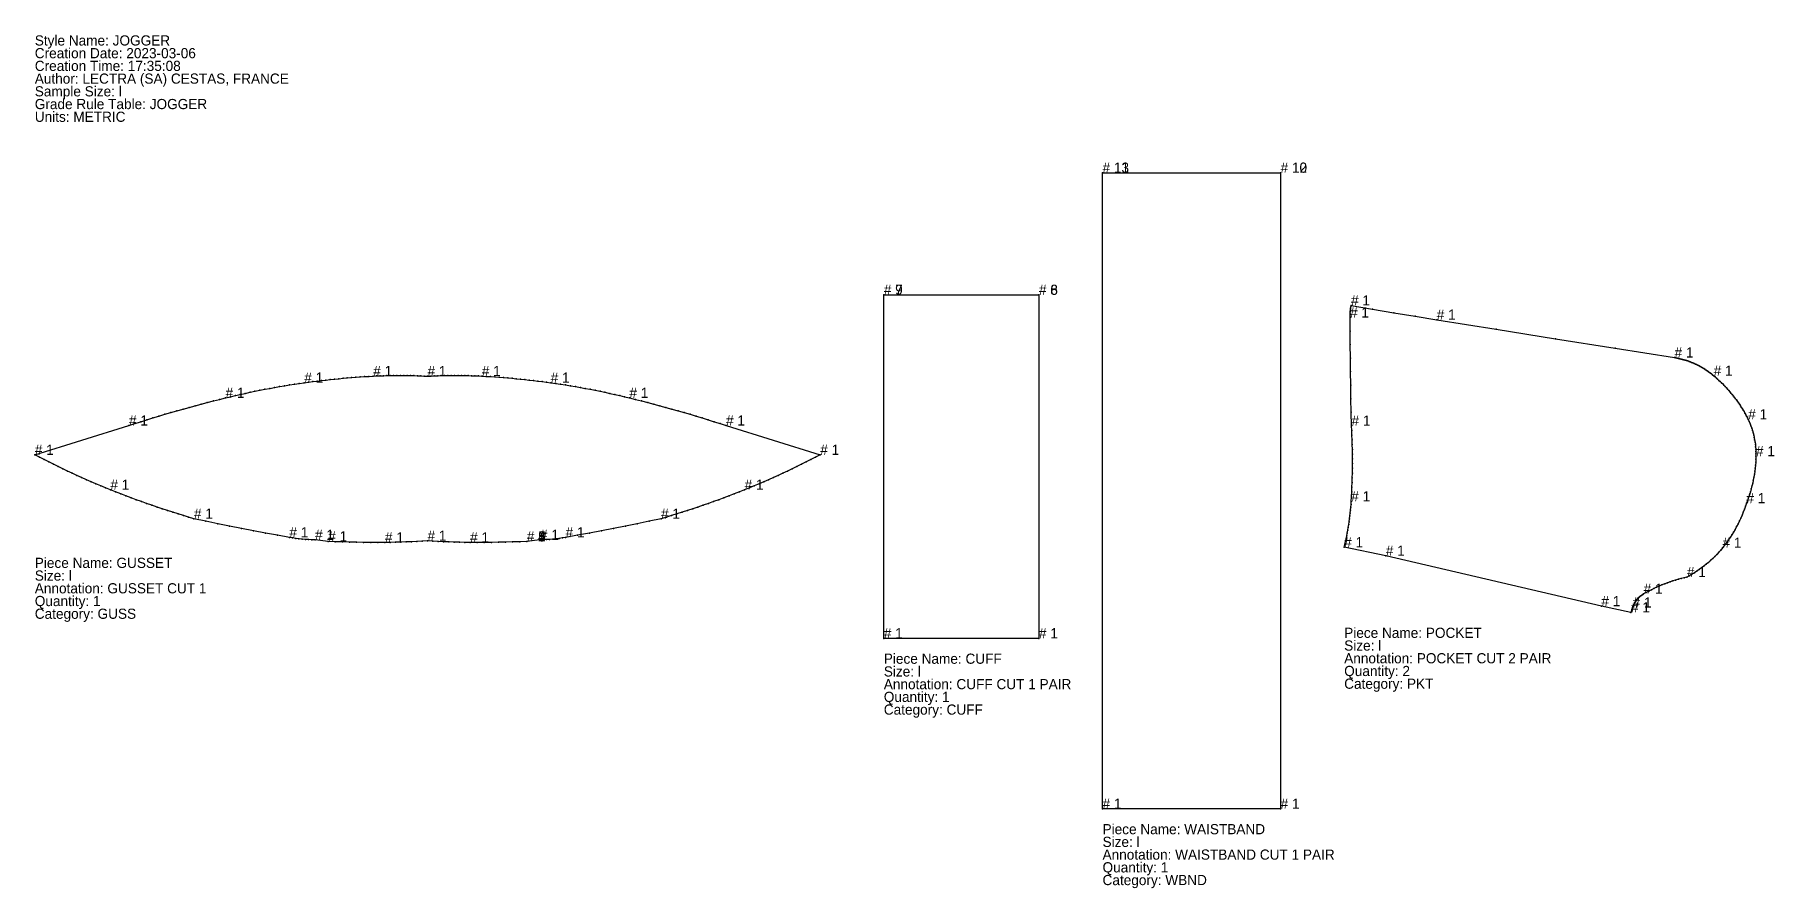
# Model space of a CAD drawing. Extents: x 0 to 3468, y -337 to 333.
# Drawn here: x 0 to 1368, y -337 to 333 of the extents above; entities that cross this region are included whole.
import ezdxf

# ---------------------------------------------------------------- set-up
doc = ezdxf.new("R2010")
doc.units = 0

msp = doc.modelspace()

# ---------------------------------------------------------------- texts
at = {"layer": '1'}
for s, p in [('Style Name: JOGGER', (0, 325)), ('Creation Date: 2023-03-06', (0, 315)), ('Author: LECTRA (SA) CESTAS, FRANCE', (0, 295)), ('Creation Time: 17:35:08', (0, 305)), ('Sample Size: l', (0, 285)), ('Grade Rule Table: JOGGER', (0, 275)), ('Units: METRIC', (0, 265))]:
    msp.add_text(s, height=8, dxfattribs=at).set_placement(p)

# ---------------------------------------------------------------- blocks, each defined once
blk = doc.blocks.new('GUSSETl')
at = {"layer": '1'}
blk.add_lwpolyline([(308.79, 65.08), (311.46, 65.21), (314.13, 65.33), (316.79, 65.43), (319.46, 65.51), (322.13, 65.58), (324.8, 65.62), (327.47, 65.65), (330.13, 65.66), (332.8, 65.66), (335.47, 65.63), (338.14, 65.59), (340.81, 65.53), (343.48, 65.45), (346.14, 65.35), (348.81, 65.24), (351.47, 65.11), (354.87, 64.92), (358.27, 64.71), (361.67, 64.49), (365.06, 64.25), (368.46, 63.99), (371.85, 63.71), (375.24, 63.42), (378.63, 63.1), (382.02, 62.77), (385.4, 62.43), (388.79, 62.06), (392.17, 61.68), (395.55, 61.28), (398.93, 60.86), (402.3, 60.42), (405.67, 59.97), (409.57, 59.4), (413.47, 58.81), (417.36, 58.19), (421.25, 57.55), (425.14, 56.88), (429.02, 56.19), (432.89, 55.48), (436.77, 54.74), (440.63, 53.98), (444.5, 53.2), (448.36, 52.39), (452.21, 51.56), (456.06, 50.7), (459.9, 49.83), (463.74, 48.93), (467.57, 48), (472.36, 46.81), (477.15, 45.6), (481.94, 44.37), (486.72, 43.12), (491.49, 41.84), (496.25, 40.53), (501.01, 39.21), (505.77, 37.86), (510.51, 36.49), (515.25, 35.09), (519.98, 33.67), (524.71, 32.23), (529.43, 30.77), (534.14, 29.28), (538.84, 27.77), (543.54, 26.23), (617.59, 3.24), (613.96, 1.35), (610.31, -0.52), (606.66, -2.37), (602.99, -4.19), (599.31, -5.99), (595.62, -7.76), (591.92, -9.51), (588.21, -11.24), (584.49, -12.94), (580.76, -14.62), (577.01, -16.28), (573.26, -17.91), (569.49, -19.52), (565.72, -21.11), (561.93, -22.67), (558.14, -24.2), (554.1, -25.81), (550.05, -27.39), (545.99, -28.95), (541.92, -30.49), (537.85, -32), (533.76, -33.48), (529.67, -34.94), (525.56, -36.38), (521.45, -37.79), (517.33, -39.18), (513.2, -40.54), (509.07, -41.88), (504.92, -43.19), (500.77, -44.48), (496.61, -45.74), (492.44, -46.98), (483.09, -48.98), (473.73, -50.92), (464.36, -52.83), (454.98, -54.68), (445.59, -56.49), (436.19, -58.25), (426.78, -59.97), (417.37, -61.64), (414.87, -62.05), (412.36, -62.42), (409.85, -62.74), (407.33, -63.01), (404.81, -63.23), (402.28, -63.41), (399.75, -63.54), (397.22, -63.62), (386.87, -64.86), (381.3, -65.08), (375.73, -65.26), (370.15, -65.41), (364.58, -65.53), (359, -65.61), (353.42, -65.65), (347.85, -65.66), (342.27, -65.64), (338.08, -65.59), (333.89, -65.5), (329.71, -65.38), (325.52, -65.23), (321.34, -65.04), (317.15, -64.82), (312.97, -64.56), (308.79, -64.26), (304.62, -64.56), (300.44, -64.82), (296.25, -65.04), (292.07, -65.23), (287.88, -65.38), (283.7, -65.5), (279.51, -65.59), (275.32, -65.64), (269.74, -65.66), (264.17, -65.65), (258.59, -65.61), (253.01, -65.53), (247.44, -65.41), (241.86, -65.26), (236.29, -65.08), (230.72, -64.86), (220.37, -63.62), (217.84, -63.54), (215.31, -63.41), (212.78, -63.23), (210.26, -63.01), (207.74, -62.74), (205.23, -62.42), (202.72, -62.05), (200.22, -61.64), (190.81, -59.97), (181.4, -58.25), (172, -56.49), (162.61, -54.68), (153.23, -52.83), (143.86, -50.92), (134.5, -48.98), (125.14, -46.98), (120.98, -45.74), (116.82, -44.48), (112.66, -43.19), (108.52, -41.88), (104.38, -40.54), (100.26, -39.18), (96.14, -37.79), (92.02, -36.38), (87.92, -34.94), (83.83, -33.48), (79.74, -32), (75.66, -30.49), (71.6, -28.95), (67.54, -27.39), (63.49, -25.81), (59.45, -24.2), (55.66, -22.67), (51.87, -21.11), (48.1, -19.52), (44.33, -17.91), (40.58, -16.28), (36.83, -14.62), (33.1, -12.94), (29.38, -11.24), (25.66, -9.51), (21.96, -7.76), (18.27, -5.99), (14.6, -4.19), (10.93, -2.37), (7.27, -0.52), (3.63, 1.35), (0, 3.24), (74.05, 26.23), (78.74, 27.77), (83.45, 29.28), (88.16, 30.77), (92.88, 32.23), (97.6, 33.67), (102.34, 35.09), (107.08, 36.49), (111.82, 37.86), (116.58, 39.21), (121.33, 40.53), (126.1, 41.84), (130.87, 43.12), (135.65, 44.37), (140.43, 45.6), (145.23, 46.81), (150.02, 48), (153.85, 48.93), (157.69, 49.83), (161.53, 50.7), (165.38, 51.56), (169.23, 52.39), (173.09, 53.2), (176.95, 53.98), (180.82, 54.74), (184.69, 55.48), (188.57, 56.19), (192.45, 56.88), (196.34, 57.55), (200.22, 58.19), (204.12, 58.81), (208.01, 59.4), (211.91, 59.97), (215.29, 60.42), (218.66, 60.86), (222.04, 61.28), (225.42, 61.68), (228.8, 62.06), (232.19, 62.43), (235.57, 62.77), (238.96, 63.1), (242.35, 63.42), (245.74, 63.71), (249.13, 63.99), (252.53, 64.25), (255.92, 64.49), (259.32, 64.71), (262.71, 64.92), (266.11, 65.11), (268.78, 65.24), (271.45, 65.35), (274.11, 65.45), (276.78, 65.53), (279.45, 65.59), (282.12, 65.63), (284.79, 65.66), (287.45, 65.66), (290.12, 65.65), (292.79, 65.62), (295.46, 65.58), (298.13, 65.51), (300.8, 65.43), (303.46, 65.33), (306.13, 65.21)], close=True, dxfattribs=at)
at = {"layer": '14'}
blk.add_lwpolyline([(308.79, 65.08), (311.46, 65.21), (314.13, 65.33), (316.79, 65.43), (319.46, 65.51), (322.13, 65.58), (324.8, 65.62), (327.47, 65.65), (330.13, 65.66), (332.8, 65.66), (335.47, 65.63), (338.14, 65.59), (340.81, 65.53), (343.48, 65.45), (346.14, 65.35), (348.81, 65.24), (351.47, 65.11), (354.87, 64.92), (358.27, 64.71), (361.67, 64.49), (365.06, 64.25), (368.46, 63.99), (371.85, 63.71), (375.24, 63.42), (378.63, 63.1), (382.02, 62.77), (385.4, 62.43), (388.79, 62.06), (392.17, 61.68), (395.55, 61.28), (398.93, 60.86), (402.3, 60.42), (405.67, 59.97), (409.57, 59.4), (413.47, 58.81), (417.36, 58.19), (421.25, 57.55), (425.14, 56.88), (429.02, 56.19), (432.89, 55.48), (436.77, 54.74), (440.63, 53.98), (444.5, 53.2), (448.36, 52.39), (452.21, 51.56), (456.06, 50.7), (459.9, 49.83), (463.74, 48.93), (467.57, 48), (472.36, 46.81), (477.15, 45.6), (481.94, 44.37), (486.72, 43.12), (491.49, 41.84), (496.25, 40.53), (501.01, 39.21), (505.77, 37.86), (510.51, 36.49), (515.25, 35.09), (519.98, 33.67), (524.71, 32.23), (529.43, 30.77), (534.14, 29.28), (538.84, 27.77), (543.54, 26.23), (617.59, 3.24), (613.96, 1.35), (610.31, -0.52), (606.66, -2.37), (602.99, -4.19), (599.31, -5.99), (595.62, -7.76), (591.92, -9.51), (588.21, -11.24), (584.49, -12.94), (580.76, -14.62), (577.01, -16.28), (573.26, -17.91), (569.49, -19.52), (565.72, -21.11), (561.93, -22.67), (558.14, -24.2), (554.1, -25.81), (550.05, -27.39), (545.99, -28.95), (541.92, -30.49), (537.85, -32), (533.76, -33.48), (529.67, -34.94), (525.56, -36.38), (521.45, -37.79), (517.33, -39.18), (513.2, -40.54), (509.07, -41.88), (504.92, -43.19), (500.77, -44.48), (496.61, -45.74), (492.44, -46.98), (483.09, -48.98), (473.73, -50.92), (464.36, -52.83), (454.98, -54.68), (445.59, -56.49), (436.19, -58.25), (426.78, -59.97), (417.37, -61.64), (414.87, -62.05), (412.36, -62.42), (409.85, -62.74), (407.33, -63.01), (404.81, -63.23), (402.28, -63.41), (399.75, -63.54), (397.22, -63.62), (386.87, -64.86), (381.3, -65.08), (375.73, -65.26), (370.15, -65.41), (364.58, -65.53), (359, -65.61), (353.42, -65.65), (347.85, -65.66), (342.27, -65.64), (338.08, -65.59), (333.89, -65.5), (329.71, -65.38), (325.52, -65.23), (321.34, -65.04), (317.15, -64.82), (312.97, -64.56), (308.79, -64.26), (304.62, -64.56), (300.44, -64.82), (296.25, -65.04), (292.07, -65.23), (287.88, -65.38), (283.7, -65.5), (279.51, -65.59), (275.32, -65.64), (269.74, -65.66), (264.17, -65.65), (258.59, -65.61), (253.01, -65.53), (247.44, -65.41), (241.86, -65.26), (236.29, -65.08), (230.72, -64.86), (220.37, -63.62), (217.84, -63.54), (215.31, -63.41), (212.78, -63.23), (210.26, -63.01), (207.74, -62.74), (205.23, -62.42), (202.72, -62.05), (200.22, -61.64), (190.81, -59.97), (181.4, -58.25), (172, -56.49), (162.61, -54.68), (153.23, -52.83), (143.86, -50.92), (134.5, -48.98), (125.14, -46.98), (120.98, -45.74), (116.82, -44.48), (112.66, -43.19), (108.52, -41.88), (104.38, -40.54), (100.26, -39.18), (96.14, -37.79), (92.02, -36.38), (87.92, -34.94), (83.83, -33.48), (79.74, -32), (75.66, -30.49), (71.6, -28.95), (67.54, -27.39), (63.49, -25.81), (59.45, -24.2), (55.66, -22.67), (51.87, -21.11), (48.1, -19.52), (44.33, -17.91), (40.58, -16.28), (36.83, -14.62), (33.1, -12.94), (29.38, -11.24), (25.66, -9.51), (21.96, -7.76), (18.27, -5.99), (14.6, -4.19), (10.93, -2.37), (7.27, -0.52), (3.63, 1.35), (0, 3.24), (74.05, 26.23), (78.74, 27.77), (83.45, 29.28), (88.16, 30.77), (92.88, 32.23), (97.6, 33.67), (102.34, 35.09), (107.08, 36.49), (111.82, 37.86), (116.58, 39.21), (121.33, 40.53), (126.1, 41.84), (130.87, 43.12), (135.65, 44.37), (140.43, 45.6), (145.23, 46.81), (150.02, 48), (153.85, 48.93), (157.69, 49.83), (161.53, 50.7), (165.38, 51.56), (169.23, 52.39), (173.09, 53.2), (176.95, 53.98), (180.82, 54.74), (184.69, 55.48), (188.57, 56.19), (192.45, 56.88), (196.34, 57.55), (200.22, 58.19), (204.12, 58.81), (208.01, 59.4), (211.91, 59.97), (215.29, 60.42), (218.66, 60.86), (222.04, 61.28), (225.42, 61.68), (228.8, 62.06), (232.19, 62.43), (235.57, 62.77), (238.96, 63.1), (242.35, 63.42), (245.74, 63.71), (249.13, 63.99), (252.53, 64.25), (255.92, 64.49), (259.32, 64.71), (262.71, 64.92), (266.11, 65.11), (268.78, 65.24), (271.45, 65.35), (274.11, 65.45), (276.78, 65.53), (279.45, 65.59), (282.12, 65.63), (284.79, 65.66), (287.45, 65.66), (290.12, 65.65), (292.79, 65.62), (295.46, 65.58), (298.13, 65.51), (300.8, 65.43), (303.46, 65.33), (306.13, 65.21)], close=True, dxfattribs=at)
at = {"layer": '2'}
for p in [(308.79, 65.08), (308.79, 65.08), (308.79, 65.08), (308.79, 65.08), (0, 3.24), (0, 3.24), (617.59, 3.24), (617.59, 3.24)]:
    blk.add_point(p, dxfattribs=at)
at = {"layer": '3'}
for p in [(180.82, 54.74), (180.82, 54.74), (184.69, 55.48), (184.69, 55.48), (188.57, 56.19), (188.57, 56.19), (192.45, 56.88), (192.45, 56.88), (196.34, 57.55), (196.34, 57.55), (200.22, 58.19), (200.22, 58.19), (204.12, 58.81), (204.12, 58.81), (208.01, 59.4), (208.01, 59.4), (211.91, 59.97), (211.91, 59.97), (215.29, 60.42), (215.29, 60.42), (218.66, 60.86), (218.66, 60.86), (222.04, 61.28), (222.04, 61.28), (225.42, 61.68), (225.42, 61.68), (228.8, 62.06), (228.8, 62.06), (232.19, 62.43), (232.19, 62.43), (235.57, 62.77), (235.57, 62.77), (238.96, 63.1), (238.96, 63.1), (242.35, 63.42), (242.35, 63.42), (245.74, 63.71), (245.74, 63.71), (249.13, 63.99), (249.13, 63.99), (252.53, 64.25), (252.53, 64.25), (255.92, 64.49), (255.92, 64.49), (259.32, 64.71), (259.32, 64.71), (262.71, 64.92), (262.71, 64.92), (266.11, 65.11), (266.11, 65.11), (268.78, 65.24), (268.78, 65.24), (271.45, 65.35), (271.45, 65.35), (274.11, 65.45), (274.11, 65.45), (276.78, 65.53), (276.78, 65.53), (279.45, 65.59), (279.45, 65.59), (282.12, 65.63), (282.12, 65.63), (284.79, 65.66), (284.79, 65.66), (287.45, 65.66), (287.45, 65.66), (290.12, 65.65), (290.12, 65.65), (292.79, 65.62), (292.79, 65.62), (295.46, 65.58), (295.46, 65.58), (298.13, 65.51), (298.13, 65.51), (300.8, 65.43), (300.8, 65.43), (303.46, 65.33), (303.46, 65.33), (306.13, 65.21), (306.13, 65.21), (311.46, 65.21), (311.46, 65.21), (314.13, 65.33), (314.13, 65.33), (316.79, 65.43), (316.79, 65.43), (319.46, 65.51), (319.46, 65.51), (322.13, 65.58), (322.13, 65.58), (324.8, 65.62), (324.8, 65.62), (327.47, 65.65), (327.47, 65.65), (330.13, 65.66), (330.13, 65.66), (332.8, 65.66), (332.8, 65.66), (335.47, 65.63), (335.47, 65.63), (338.14, 65.59), (338.14, 65.59), (340.81, 65.53), (340.81, 65.53), (343.48, 65.45), (343.48, 65.45), (346.14, 65.35), (346.14, 65.35), (348.81, 65.24), (348.81, 65.24), (351.47, 65.11), (351.47, 65.11), (354.87, 64.92), (354.87, 64.92), (358.27, 64.71), (358.27, 64.71), (361.67, 64.49), (361.67, 64.49), (365.06, 64.25), (365.06, 64.25), (368.46, 63.99), (368.46, 63.99), (371.85, 63.71), (371.85, 63.71), (375.24, 63.42), (375.24, 63.42), (378.63, 63.1), (378.63, 63.1), (382.02, 62.77), (382.02, 62.77), (385.4, 62.43), (385.4, 62.43), (388.79, 62.06), (388.79, 62.06), (392.17, 61.68), (392.17, 61.68), (395.55, 61.28), (395.55, 61.28), (398.93, 60.86), (398.93, 60.86), (402.3, 60.42), (402.3, 60.42), (405.67, 59.97), (405.67, 59.97), (409.57, 59.4), (409.57, 59.4), (413.47, 58.81), (413.47, 58.81), (417.36, 58.19), (417.36, 58.19), (421.25, 57.55), (421.25, 57.55), (425.14, 56.88), (425.14, 56.88), (429.02, 56.19), (429.02, 56.19), (432.89, 55.48), (432.89, 55.48), (436.77, 54.74), (436.77, 54.74), (126.1, 41.84), (126.1, 41.84), (130.87, 43.12), (130.87, 43.12), (135.65, 44.37), (135.65, 44.37), (140.43, 45.6), (140.43, 45.6), (145.23, 46.81), (145.23, 46.81), (150.02, 48), (150.02, 48), (153.85, 48.93), (153.85, 48.93), (157.69, 49.83), (157.69, 49.83), (161.53, 50.7), (161.53, 50.7), (165.38, 51.56), (165.38, 51.56), (169.23, 52.39), (169.23, 52.39), (173.09, 53.2), (173.09, 53.2), (176.95, 53.98), (176.95, 53.98), (440.63, 53.98), (440.63, 53.98), (444.5, 53.2), (444.5, 53.2), (448.36, 52.39), (448.36, 52.39), (452.21, 51.56), (452.21, 51.56), (456.06, 50.7), (456.06, 50.7), (459.9, 49.83), (459.9, 49.83), (463.74, 48.93), (463.74, 48.93), (467.57, 48), (467.57, 48), (472.36, 46.81), (472.36, 46.81), (477.15, 45.6), (477.15, 45.6), (481.94, 44.37), (481.94, 44.37), (486.72, 43.12), (486.72, 43.12), (491.49, 41.84), (491.49, 41.84), (78.74, 27.77), (78.74, 27.77), (83.45, 29.28), (83.45, 29.28), (88.16, 30.77), (88.16, 30.77), (92.88, 32.23), (92.88, 32.23), (97.6, 33.67), (97.6, 33.67), (102.34, 35.09), (102.34, 35.09), (107.08, 36.49), (107.08, 36.49), (111.82, 37.86), (111.82, 37.86), (116.58, 39.21), (116.58, 39.21), (121.33, 40.53), (121.33, 40.53), (496.25, 40.53), (496.25, 40.53), (501.01, 39.21), (501.01, 39.21), (505.77, 37.86), (505.77, 37.86), (510.51, 36.49), (510.51, 36.49), (515.25, 35.09), (515.25, 35.09), (519.98, 33.67), (519.98, 33.67), (524.71, 32.23), (524.71, 32.23), (529.43, 30.77), (529.43, 30.77), (534.14, 29.28), (534.14, 29.28), (538.84, 27.77), (538.84, 27.77), (74.05, 26.23), (74.05, 26.23), (543.54, 26.23), (543.54, 26.23), (3.63, 1.35), (3.63, 1.35), (613.96, 1.35), (613.96, 1.35), (7.27, -0.52), (7.27, -0.52), (10.93, -2.37), (10.93, -2.37), (14.6, -4.19), (14.6, -4.19), (18.27, -5.99), (18.27, -5.99), (21.96, -7.76), (21.96, -7.76), (25.66, -9.51), (25.66, -9.51), (29.38, -11.24), (29.38, -11.24), (33.1, -12.94), (33.1, -12.94), (584.49, -12.94), (584.49, -12.94), (588.21, -11.24), (588.21, -11.24), (591.92, -9.51), (591.92, -9.51), (595.62, -7.76), (595.62, -7.76), (599.31, -5.99), (599.31, -5.99), (602.99, -4.19), (602.99, -4.19), (606.66, -2.37), (606.66, -2.37), (610.31, -0.52), (610.31, -0.52), (36.83, -14.62), (36.83, -14.62), (40.58, -16.28), (40.58, -16.28), (44.33, -17.91), (44.33, -17.91), (48.1, -19.52), (48.1, -19.52), (51.87, -21.11), (51.87, -21.11), (55.66, -22.67), (55.66, -22.67), (59.45, -24.2), (59.45, -24.2), (63.49, -25.81), (63.49, -25.81), (554.1, -25.81), (554.1, -25.81), (558.14, -24.2), (558.14, -24.2), (561.93, -22.67), (561.93, -22.67), (565.72, -21.11), (565.72, -21.11), (569.49, -19.52), (569.49, -19.52), (573.26, -17.91), (573.26, -17.91), (577.01, -16.28), (577.01, -16.28), (580.76, -14.62), (580.76, -14.62), (67.54, -27.39), (67.54, -27.39), (71.6, -28.95), (71.6, -28.95), (75.66, -30.49), (75.66, -30.49), (79.74, -32), (79.74, -32), (83.83, -33.48), (83.83, -33.48), (87.92, -34.94), (87.92, -34.94), (92.02, -36.38), (92.02, -36.38), (96.14, -37.79), (96.14, -37.79), (100.26, -39.18), (100.26, -39.18), (104.38, -40.54), (104.38, -40.54), (513.2, -40.54), (513.2, -40.54), (517.33, -39.18), (517.33, -39.18), (521.45, -37.79), (521.45, -37.79), (525.56, -36.38), (525.56, -36.38), (529.67, -34.94), (529.67, -34.94), (533.76, -33.48), (533.76, -33.48), (537.85, -32), (537.85, -32), (541.92, -30.49), (541.92, -30.49), (545.99, -28.95), (545.99, -28.95), (550.05, -27.39), (550.05, -27.39), (108.52, -41.88), (108.52, -41.88), (112.66, -43.19), (112.66, -43.19), (116.82, -44.48), (116.82, -44.48), (120.98, -45.74), (120.98, -45.74), (125.14, -46.98), (125.14, -46.98), (134.5, -48.98), (134.5, -48.98), (143.86, -50.92), (143.86, -50.92), (153.23, -52.83), (153.23, -52.83), (162.61, -54.68), (162.61, -54.68), (454.98, -54.68), (454.98, -54.68), (464.36, -52.83), (464.36, -52.83), (473.73, -50.92), (473.73, -50.92), (483.09, -48.98), (483.09, -48.98), (492.44, -46.98), (492.44, -46.98), (496.61, -45.74), (496.61, -45.74), (500.77, -44.48), (500.77, -44.48), (504.92, -43.19), (504.92, -43.19), (509.07, -41.88), (509.07, -41.88), (172, -56.49), (172, -56.49), (181.4, -58.25), (181.4, -58.25), (190.81, -59.97), (190.81, -59.97), (200.22, -61.64), (200.22, -61.64), (202.72, -62.05), (202.72, -62.05), (205.23, -62.42), (205.23, -62.42), (207.74, -62.74), (207.74, -62.74), (210.26, -63.01), (210.26, -63.01), (212.78, -63.23), (212.78, -63.23), (215.31, -63.41), (215.31, -63.41), (217.84, -63.54), (217.84, -63.54), (220.37, -63.62), (220.37, -63.62), (230.72, -64.86), (230.72, -64.86), (236.29, -65.08), (236.29, -65.08), (241.86, -65.26), (241.86, -65.26), (247.44, -65.41), (247.44, -65.41), (253.01, -65.53), (253.01, -65.53), (258.59, -65.61), (258.59, -65.61), (264.17, -65.65), (264.17, -65.65), (269.74, -65.66), (269.74, -65.66), (275.32, -65.64), (275.32, -65.64), (279.51, -65.59), (279.51, -65.59), (283.7, -65.5), (283.7, -65.5), (287.88, -65.38), (287.88, -65.38), (292.07, -65.23), (292.07, -65.23), (296.25, -65.04), (296.25, -65.04), (300.44, -64.82), (300.44, -64.82), (304.62, -64.56), (304.62, -64.56), (308.79, -64.26), (308.79, -64.26), (312.97, -64.56), (312.97, -64.56), (317.15, -64.82), (317.15, -64.82), (321.34, -65.04), (321.34, -65.04), (325.52, -65.23), (325.52, -65.23), (329.71, -65.38), (329.71, -65.38), (333.89, -65.5), (333.89, -65.5), (338.08, -65.59), (338.08, -65.59), (342.27, -65.64), (342.27, -65.64), (347.85, -65.66), (347.85, -65.66), (353.42, -65.65), (353.42, -65.65), (359, -65.61), (359, -65.61), (364.58, -65.53), (364.58, -65.53), (370.15, -65.41), (370.15, -65.41), (375.73, -65.26), (375.73, -65.26), (381.3, -65.08), (381.3, -65.08), (386.87, -64.86), (386.87, -64.86), (397.22, -63.62), (397.22, -63.62), (399.75, -63.54), (399.75, -63.54), (402.28, -63.41), (402.28, -63.41), (404.81, -63.23), (404.81, -63.23), (407.33, -63.01), (407.33, -63.01), (409.85, -62.74), (409.85, -62.74), (412.36, -62.42), (412.36, -62.42), (414.87, -62.05), (414.87, -62.05), (417.37, -61.64), (417.37, -61.64), (426.78, -59.97), (426.78, -59.97), (436.19, -58.25), (436.19, -58.25), (445.59, -56.49), (445.59, -56.49)]:
    blk.add_point(p, dxfattribs=at)
at = {"layer": '4'}
for p in [(220.37, -63.62, 10), (220.37, -63.62, 10), (230.72, -64.86, 10), (230.72, -64.86, 10), (386.87, -64.86, 10), (386.87, -64.86, 10), (397.22, -63.62, 10), (397.22, -63.62, 10)]:
    blk.add_point(p, dxfattribs=at)
at = {"layer": '1'}
for s, p in [('# 1', (266.11, 65.11)), ('# 1', (308.79, 65.08)), ('# 1', (308.79, 65.08)), ('# 1', (351.47, 65.11)), ('# 1', (150.02, 48)), ('# 1', (211.91, 59.97)), ('# 1', (405.67, 59.97)), ('# 1', (467.57, 48)), ('# 1', (74.05, 26.23)), ('# 1', (543.54, 26.23)), ('# 1', (0, 3.24)), ('# 1', (617.59, 3.24)), ('# 1', (59.45, -24.2)), ('# 1', (558.14, -24.2)), ('# 1', (125.14, -46.98)), ('# 1', (492.44, -46.98)), ('# 1', (200.22, -61.64)), ('# 1', (417.37, -61.64)), ('# 1', (220.37, -63.62)), ('# 1', (230.72, -64.86)), ('# 1', (275.32, -65.64)), ('# 1', (308.79, -64.26)), ('# 1', (342.27, -65.64)), ('# 3', (386.87, -64.86)), ('# 1', (397.22, -63.62)), ('Piece Name: GUSSET', (0, -85.66)), ('Size: l', (0, -95.66)), ('Annotation: GUSSET CUT 1', (0, -105.66)), ('Quantity: 1', (0, -115.66)), ('Category: GUSS', (0, -125.66))]:
    blk.add_text(s, height=8, dxfattribs=at).set_placement(p)
at = {"layer": '14'}
for s, p in [('# 1', (266.11, 65.11)), ('# 1', (308.79, 65.08)), ('# 1', (308.79, 65.08)), ('# 1', (351.47, 65.11)), ('# 1', (150.02, 48)), ('# 1', (211.91, 59.97)), ('# 1', (405.67, 59.97)), ('# 1', (467.57, 48)), ('# 1', (74.05, 26.23)), ('# 1', (543.54, 26.23)), ('# 1', (0, 3.24)), ('# 1', (617.59, 3.24)), ('# 1', (59.45, -24.2)), ('# 1', (558.14, -24.2)), ('# 1', (125.14, -46.98)), ('# 1', (492.44, -46.98)), ('# 1', (200.22, -61.64)), ('# 1', (417.37, -61.64)), ('# 1', (220.37, -63.62)), ('# 1', (230.72, -64.86)), ('# 1', (275.32, -65.64)), ('# 1', (308.79, -64.26)), ('# 1', (342.27, -65.64)), ('# 2', (386.87, -64.86)), ('# 1', (397.22, -63.62))]:
    blk.add_text(s, height=8, dxfattribs=at).set_placement(p)
at = {"layer": '4'}
for s, p in [('# 1', (220.37, -63.62)), ('# 1', (220.37, -63.62)), ('# 1', (230.72, -64.86)), ('# 1', (230.72, -64.86)), ('# 4', (386.87, -64.86)), ('# 5', (386.87, -64.86)), ('# 1', (397.22, -63.62)), ('# 1', (397.22, -63.62))]:
    blk.add_text(s, height=8, dxfattribs=at).set_placement(p)
blk = doc.blocks.new('CUFFl')
at = {"layer": '1'}
blk.add_lwpolyline([(122, 129), (122, -141), (0, -141), (0, 129)], close=True, dxfattribs=at)
at = {"layer": '14'}
blk.add_lwpolyline([(122, 129), (122, -141), (0, -141), (0, 129)], close=True, dxfattribs=at)
at = {"layer": '2'}
for p in [(0, 129), (0, 129), (122, 129), (122, 129), (122, 129), (122, 129), (0, -141), (0, -141), (122, -141), (122, -141)]:
    blk.add_point(p, dxfattribs=at)
at = {"layer": '1'}
for s, p in [('# 9', (0, 129)), ('# 8', (122, 129)), ('# 8', (122, 129)), ('# 1', (0, -141)), ('# 1', (122, -141)), ('Size: l', (0, -171)), ('Piece Name: CUFF', (0, -161)), ('Annotation: CUFF CUT 1 PAIR', (0, -181)), ('Quantity: 1', (0, -191)), ('Category: CUFF', (0, -201))]:
    blk.add_text(s, height=8, dxfattribs=at).set_placement(p)
at = {"layer": '14'}
for s, p in [('# 7', (0, 129)), ('# 6', (122, 129)), ('# 6', (122, 129)), ('# 1', (0, -141)), ('# 1', (122, -141))]:
    blk.add_text(s, height=8, dxfattribs=at).set_placement(p)
blk = doc.blocks.new('WAISTBANDl')
at = {"layer": '1'}
blk.add_lwpolyline([(140, 225), (140, -275), (0, -275), (0, 225)], close=True, dxfattribs=at)
at = {"layer": '14'}
blk.add_lwpolyline([(140, 225), (140, -275), (0, -275), (0, 225)], close=True, dxfattribs=at)
at = {"layer": '2'}
for p in [(0, 225), (0, 225), (140, 225), (140, 225), (140, 225), (140, 225), (0, -275), (0, -275), (140, -275), (140, -275)]:
    blk.add_point(p, dxfattribs=at)
at = {"layer": '1'}
for s, p in [('# 13', (0, 225)), ('# 12', (140, 225)), ('# 12', (140, 225)), ('# 1', (0, -275)), ('# 1', (140, -275)), ('Piece Name: WAISTBAND', (0, -295)), ('Size: l', (0, -305)), ('Annotation: WAISTBAND CUT 1 PAIR', (0, -315)), ('Quantity: 1', (0, -325)), ('Category: WBND', (0, -335))]:
    blk.add_text(s, height=8, dxfattribs=at).set_placement(p)
at = {"layer": '14'}
for s, p in [('# 11', (0, 225)), ('# 10', (140, 225)), ('# 10', (140, 225)), ('# 1', (0, -275)), ('# 1', (140, -275))]:
    blk.add_text(s, height=8, dxfattribs=at).set_placement(p)
blk = doc.blocks.new('POCKETl')
at = {"layer": '1'}
blk.add_lwpolyline([(0, -69.45), (0.54, -67.23), (1.06, -65.01), (1.55, -62.78), (2.01, -60.54), (2.45, -58.3), (2.86, -56.05), (3.25, -53.8), (3.61, -51.55), (3.95, -49.29), (4.25, -47.03), (4.54, -44.76), (4.79, -42.49), (5.02, -40.22), (5.23, -37.95), (5.4, -35.67), (5.56, -33.39), (5.77, -29.67), (5.95, -25.96), (6.11, -22.24), (6.25, -18.52), (6.35, -14.8), (6.43, -11.07), (6.49, -7.35), (6.51, -3.63), (6.51, 0.09), (6.49, 3.82), (6.44, 7.54), (6.36, 11.26), (6.26, 14.98), (6.13, 18.7), (5.97, 22.42), (5.79, 26.14), (5.55, 36.76), (5.33, 47.38), (5.14, 58.01), (4.98, 68.63), (4.85, 79.26), (4.74, 89.88), (4.65, 100.51), (4.59, 111.13), (4.6, 112.33), (4.63, 113.52), (4.69, 114.72), (4.78, 115.91), (4.89, 117.1), (5.03, 118.28), (5.19, 119.47), (5.38, 120.65), (22.22, 117.8), (39.07, 115), (55.92, 112.23), (72.78, 109.49), (119.52, 101.98), (166.26, 94.51), (213.02, 87.08), (259.77, 79.68), (260.83, 79.49), (261.88, 79.29), (262.93, 79.06), (263.97, 78.82), (265.01, 78.56), (266.05, 78.29), (267.08, 77.99), (268.11, 77.68), (269.13, 77.36), (270.14, 77.01), (271.15, 76.65), (272.16, 76.28), (273.16, 75.88), (274.15, 75.47), (275.13, 75.05), (276.11, 74.61), (277.08, 74.15), (278.04, 73.67), (278.99, 73.18), (279.94, 72.68), (280.87, 72.16), (281.8, 71.62), (282.72, 71.07), (283.63, 70.5), (284.53, 69.92), (285.42, 69.32), (286.3, 68.71), (287.17, 68.08), (288.03, 67.44), (288.88, 66.79), (289.72, 66.12), (290.55, 65.44), (291.6, 64.55), (292.63, 63.64), (293.66, 62.73), (294.67, 61.79), (295.68, 60.85), (296.67, 59.9), (297.64, 58.93), (298.61, 57.95), (299.56, 56.95), (300.5, 55.95), (301.43, 54.93), (302.34, 53.9), (303.25, 52.86), (304.13, 51.81), (305.01, 50.75), (305.87, 49.67), (306.71, 48.59), (307.55, 47.49), (308.37, 46.38), (309.17, 45.27), (309.96, 44.14), (310.74, 43), (311.5, 41.86), (312.25, 40.7), (312.98, 39.54), (313.69, 38.36), (314.4, 37.18), (315.08, 35.98), (315.75, 34.78), (316.41, 33.57), (317.05, 32.35), (317.68, 31.13), (318.44, 29.42), (319.16, 27.7), (319.82, 25.96), (320.44, 24.19), (321, 22.41), (321.52, 20.62), (321.98, 18.81), (322.39, 16.99), (322.75, 15.15), (323.06, 13.31), (323.31, 11.46), (323.51, 9.61), (323.66, 7.74), (323.75, 5.88), (323.79, 4.01), (323.78, 2.15), (323.7, -0.22), (323.57, -2.59), (323.39, -4.95), (323.15, -7.31), (322.87, -9.66), (322.53, -12), (322.13, -14.34), (321.69, -16.67), (321.19, -18.98), (320.64, -21.29), (320.04, -23.58), (319.39, -25.86), (318.69, -28.12), (317.94, -30.37), (317.13, -32.6), (316.28, -34.81), (315.5, -37.18), (314.67, -39.54), (313.78, -41.87), (312.83, -44.18), (311.83, -46.48), (310.78, -48.74), (309.68, -50.98), (308.53, -53.2), (307.32, -55.39), (306.06, -57.55), (304.75, -59.68), (303.4, -61.77), (301.99, -63.84), (300.54, -65.87), (299.04, -67.87), (297.49, -69.83), (296.04, -71.59), (294.54, -73.32), (292.99, -75), (291.41, -76.64), (289.78, -78.24), (288.11, -79.8), (286.4, -81.32), (284.66, -82.79), (282.88, -84.21), (281.06, -85.6), (279.2, -86.93), (277.32, -88.22), (275.4, -89.45), (273.45, -90.64), (271.47, -91.78), (269.46, -92.87), (267.24, -93.4), (265.03, -93.97), (262.82, -94.58), (260.63, -95.23), (258.45, -95.92), (256.29, -96.65), (254.13, -97.42), (252, -98.22), (249.87, -99.06), (247.76, -99.95), (245.67, -100.86), (243.59, -101.82), (241.54, -102.81), (239.5, -103.84), (237.47, -104.9), (235.47, -106), (234.71, -106.46), (233.97, -106.94), (233.25, -107.47), (232.56, -108.02), (231.9, -108.61), (231.27, -109.23), (230.67, -109.88), (230.1, -110.56), (229.56, -111.27), (229.05, -112), (228.59, -112.75), (228.16, -113.52), (227.76, -114.32), (227.41, -115.13), (227.09, -115.96), (226.82, -116.8), (225.47, -120.65), (202.25, -115.77), (32.75, -76.04)], close=True, dxfattribs=at)
at = {"layer": '14'}
blk.add_lwpolyline([(0, -69.45), (0.54, -67.23), (1.06, -65.01), (1.55, -62.78), (2.01, -60.54), (2.45, -58.3), (2.86, -56.05), (3.25, -53.8), (3.61, -51.55), (3.95, -49.29), (4.25, -47.03), (4.54, -44.76), (4.79, -42.49), (5.02, -40.22), (5.23, -37.95), (5.4, -35.67), (5.56, -33.39), (5.77, -29.67), (5.95, -25.96), (6.11, -22.24), (6.25, -18.52), (6.35, -14.8), (6.43, -11.07), (6.49, -7.35), (6.51, -3.63), (6.51, 0.09), (6.49, 3.82), (6.44, 7.54), (6.36, 11.26), (6.26, 14.98), (6.13, 18.7), (5.97, 22.42), (5.79, 26.14), (5.55, 36.76), (5.33, 47.38), (5.14, 58.01), (4.98, 68.63), (4.85, 79.26), (4.74, 89.88), (4.65, 100.51), (4.59, 111.13), (4.6, 112.33), (4.63, 113.52), (4.69, 114.72), (4.78, 115.91), (4.89, 117.1), (5.03, 118.28), (5.19, 119.47), (5.38, 120.65), (22.22, 117.8), (39.07, 115), (55.92, 112.23), (72.78, 109.49), (119.52, 101.98), (166.26, 94.51), (213.02, 87.08), (259.77, 79.68), (260.83, 79.49), (261.88, 79.29), (262.93, 79.06), (263.97, 78.82), (265.01, 78.56), (266.05, 78.29), (267.08, 77.99), (268.11, 77.68), (269.13, 77.36), (270.14, 77.01), (271.15, 76.65), (272.16, 76.28), (273.16, 75.88), (274.15, 75.47), (275.13, 75.05), (276.11, 74.61), (277.08, 74.15), (278.04, 73.67), (278.99, 73.18), (279.94, 72.68), (280.87, 72.16), (281.8, 71.62), (282.72, 71.07), (283.63, 70.5), (284.53, 69.92), (285.42, 69.32), (286.3, 68.71), (287.17, 68.08), (288.03, 67.44), (288.88, 66.79), (289.72, 66.12), (290.55, 65.44), (291.6, 64.55), (292.63, 63.64), (293.66, 62.73), (294.67, 61.79), (295.68, 60.85), (296.67, 59.9), (297.64, 58.93), (298.61, 57.95), (299.56, 56.95), (300.5, 55.95), (301.43, 54.93), (302.34, 53.9), (303.25, 52.86), (304.13, 51.81), (305.01, 50.75), (305.87, 49.67), (306.71, 48.59), (307.55, 47.49), (308.37, 46.38), (309.17, 45.27), (309.96, 44.14), (310.74, 43), (311.5, 41.86), (312.25, 40.7), (312.98, 39.54), (313.69, 38.36), (314.4, 37.18), (315.08, 35.98), (315.75, 34.78), (316.41, 33.57), (317.05, 32.35), (317.68, 31.13), (318.44, 29.42), (319.16, 27.7), (319.82, 25.96), (320.44, 24.19), (321, 22.41), (321.52, 20.62), (321.98, 18.81), (322.39, 16.99), (322.75, 15.15), (323.06, 13.31), (323.31, 11.46), (323.51, 9.61), (323.66, 7.74), (323.75, 5.88), (323.79, 4.01), (323.78, 2.15), (323.7, -0.22), (323.57, -2.59), (323.39, -4.95), (323.15, -7.31), (322.87, -9.66), (322.53, -12), (322.13, -14.34), (321.69, -16.67), (321.19, -18.98), (320.64, -21.29), (320.04, -23.58), (319.39, -25.86), (318.69, -28.12), (317.94, -30.37), (317.13, -32.6), (316.28, -34.81), (315.5, -37.18), (314.67, -39.54), (313.78, -41.87), (312.83, -44.18), (311.83, -46.48), (310.78, -48.74), (309.68, -50.98), (308.53, -53.2), (307.32, -55.39), (306.06, -57.55), (304.75, -59.68), (303.4, -61.77), (301.99, -63.84), (300.54, -65.87), (299.04, -67.87), (297.49, -69.83), (296.04, -71.59), (294.54, -73.32), (292.99, -75), (291.41, -76.64), (289.78, -78.24), (288.11, -79.8), (286.4, -81.32), (284.66, -82.79), (282.88, -84.21), (281.06, -85.6), (279.2, -86.93), (277.32, -88.22), (275.4, -89.45), (273.45, -90.64), (271.47, -91.78), (269.46, -92.87), (267.24, -93.4), (265.03, -93.97), (262.82, -94.58), (260.63, -95.23), (258.45, -95.92), (256.29, -96.65), (254.13, -97.42), (252, -98.22), (249.87, -99.06), (247.76, -99.95), (245.67, -100.86), (243.59, -101.82), (241.54, -102.81), (239.5, -103.84), (237.47, -104.9), (235.47, -106), (234.71, -106.46), (233.97, -106.94), (233.25, -107.47), (232.56, -108.02), (231.9, -108.61), (231.27, -109.23), (230.67, -109.88), (230.1, -110.56), (229.56, -111.27), (229.05, -112), (228.59, -112.75), (228.16, -113.52), (227.76, -114.32), (227.41, -115.13), (227.09, -115.96), (226.82, -116.8), (225.47, -120.65), (202.25, -115.77), (32.75, -76.04)], close=True, dxfattribs=at)
at = {"layer": '2'}
for p in [(5.38, 120.65), (5.38, 120.65), (0, -69.45), (0, -69.45), (0, -69.45), (0, -69.45), (32.75, -76.04), (32.75, -76.04), (202.25, -115.77), (202.25, -115.77), (225.47, -120.65), (225.47, -120.65)]:
    blk.add_point(p, dxfattribs=at)
at = {"layer": '3'}
for p in [(4.59, 111.13), (4.59, 111.13), (4.6, 112.33), (4.6, 112.33), (4.63, 113.52), (4.63, 113.52), (4.69, 114.72), (4.69, 114.72), (4.78, 115.91), (4.78, 115.91), (4.89, 117.1), (4.89, 117.1), (5.03, 118.28), (5.03, 118.28), (5.19, 119.47), (5.19, 119.47), (22.22, 117.8), (22.22, 117.8), (39.07, 115), (39.07, 115), (55.92, 112.23), (55.92, 112.23), (72.78, 109.49), (72.78, 109.49), (4.65, 100.51), (4.65, 100.51), (119.52, 101.98), (119.52, 101.98), (4.74, 89.88), (4.74, 89.88), (166.26, 94.51), (166.26, 94.51), (213.02, 87.08), (213.02, 87.08), (4.85, 79.26), (4.85, 79.26), (4.98, 68.63), (4.98, 68.63), (259.77, 79.68), (259.77, 79.68), (260.83, 79.49), (260.83, 79.49), (261.88, 79.29), (261.88, 79.29), (262.93, 79.06), (262.93, 79.06), (263.97, 78.82), (263.97, 78.82), (265.01, 78.56), (265.01, 78.56), (266.05, 78.29), (266.05, 78.29), (267.08, 77.99), (267.08, 77.99), (268.11, 77.68), (268.11, 77.68), (269.13, 77.36), (269.13, 77.36), (270.14, 77.01), (270.14, 77.01), (271.15, 76.65), (271.15, 76.65), (272.16, 76.28), (272.16, 76.28), (273.16, 75.88), (273.16, 75.88), (274.15, 75.47), (274.15, 75.47), (275.13, 75.05), (275.13, 75.05), (276.11, 74.61), (276.11, 74.61), (277.08, 74.15), (277.08, 74.15), (278.04, 73.67), (278.04, 73.67), (278.99, 73.18), (278.99, 73.18), (279.94, 72.68), (279.94, 72.68), (280.87, 72.16), (280.87, 72.16), (281.8, 71.62), (281.8, 71.62), (282.72, 71.07), (282.72, 71.07), (283.63, 70.5), (283.63, 70.5), (284.53, 69.92), (284.53, 69.92), (285.42, 69.32), (285.42, 69.32), (286.3, 68.71), (286.3, 68.71), (5.14, 58.01), (5.14, 58.01), (287.17, 68.08), (287.17, 68.08), (288.03, 67.44), (288.03, 67.44), (288.88, 66.79), (288.88, 66.79), (289.72, 66.12), (289.72, 66.12), (290.55, 65.44), (290.55, 65.44), (291.6, 64.55), (291.6, 64.55), (292.63, 63.64), (292.63, 63.64), (293.66, 62.73), (293.66, 62.73), (294.67, 61.79), (294.67, 61.79), (295.68, 60.85), (295.68, 60.85), (296.67, 59.9), (296.67, 59.9), (297.64, 58.93), (297.64, 58.93), (298.61, 57.95), (298.61, 57.95), (299.56, 56.95), (299.56, 56.95), (300.5, 55.95), (300.5, 55.95), (301.43, 54.93), (301.43, 54.93), (5.33, 47.38), (5.33, 47.38), (302.34, 53.9), (302.34, 53.9), (303.25, 52.86), (303.25, 52.86), (304.13, 51.81), (304.13, 51.81), (305.01, 50.75), (305.01, 50.75), (305.87, 49.67), (305.87, 49.67), (306.71, 48.59), (306.71, 48.59), (307.55, 47.49), (307.55, 47.49), (308.37, 46.38), (308.37, 46.38), (309.17, 45.27), (309.17, 45.27), (309.96, 44.14), (309.96, 44.14), (310.74, 43), (310.74, 43), (311.5, 41.86), (311.5, 41.86), (5.55, 36.76), (5.55, 36.76), (312.25, 40.7), (312.25, 40.7), (312.98, 39.54), (312.98, 39.54), (313.69, 38.36), (313.69, 38.36), (314.4, 37.18), (314.4, 37.18), (315.08, 35.98), (315.08, 35.98), (315.75, 34.78), (315.75, 34.78), (316.41, 33.57), (316.41, 33.57), (317.05, 32.35), (317.05, 32.35), (317.68, 31.13), (317.68, 31.13), (318.44, 29.42), (318.44, 29.42), (319.16, 27.7), (319.16, 27.7), (5.79, 26.14), (5.79, 26.14), (5.97, 22.42), (5.97, 22.42), (6.13, 18.7), (6.13, 18.7), (6.26, 14.98), (6.26, 14.98), (319.82, 25.96), (319.82, 25.96), (320.44, 24.19), (320.44, 24.19), (321, 22.41), (321, 22.41), (321.52, 20.62), (321.52, 20.62), (321.98, 18.81), (321.98, 18.81), (322.39, 16.99), (322.39, 16.99), (322.75, 15.15), (322.75, 15.15), (6.36, 11.26), (6.36, 11.26), (6.44, 7.54), (6.44, 7.54), (6.49, 3.82), (6.49, 3.82), (6.51, 0.09), (6.51, 0.09), (323.06, 13.31), (323.06, 13.31), (323.31, 11.46), (323.31, 11.46), (323.51, 9.61), (323.51, 9.61), (323.66, 7.74), (323.66, 7.74), (323.75, 5.88), (323.75, 5.88), (323.78, 2.15), (323.78, 2.15), (323.79, 4.01), (323.79, 4.01), (6.43, -11.07), (6.43, -11.07), (6.49, -7.35), (6.49, -7.35), (6.51, -3.63), (6.51, -3.63), (322.53, -12), (322.53, -12), (322.87, -9.66), (322.87, -9.66), (323.15, -7.31), (323.15, -7.31), (323.39, -4.95), (323.39, -4.95), (323.57, -2.59), (323.57, -2.59), (323.7, -0.22), (323.7, -0.22), (5.95, -25.96), (5.95, -25.96), (6.11, -22.24), (6.11, -22.24), (6.25, -18.52), (6.25, -18.52), (6.35, -14.8), (6.35, -14.8), (319.39, -25.86), (319.39, -25.86), (320.04, -23.58), (320.04, -23.58), (320.64, -21.29), (320.64, -21.29), (321.19, -18.98), (321.19, -18.98), (321.69, -16.67), (321.69, -16.67), (322.13, -14.34), (322.13, -14.34), (5.02, -40.22), (5.02, -40.22), (5.23, -37.95), (5.23, -37.95), (5.4, -35.67), (5.4, -35.67), (5.56, -33.39), (5.56, -33.39), (5.77, -29.67), (5.77, -29.67), (314.67, -39.54), (314.67, -39.54), (315.5, -37.18), (315.5, -37.18), (316.28, -34.81), (316.28, -34.81), (317.13, -32.6), (317.13, -32.6), (317.94, -30.37), (317.94, -30.37), (318.69, -28.12), (318.69, -28.12), (3.25, -53.8), (3.25, -53.8), (3.61, -51.55), (3.61, -51.55), (3.95, -49.29), (3.95, -49.29), (4.25, -47.03), (4.25, -47.03), (4.54, -44.76), (4.54, -44.76), (4.79, -42.49), (4.79, -42.49), (308.53, -53.2), (308.53, -53.2), (309.68, -50.98), (309.68, -50.98), (310.78, -48.74), (310.78, -48.74), (311.83, -46.48), (311.83, -46.48), (312.83, -44.18), (312.83, -44.18), (313.78, -41.87), (313.78, -41.87), (0.54, -67.23), (0.54, -67.23), (1.06, -65.01), (1.06, -65.01), (1.55, -62.78), (1.55, -62.78), (2.01, -60.54), (2.01, -60.54), (2.45, -58.3), (2.45, -58.3), (2.86, -56.05), (2.86, -56.05), (299.04, -67.87), (299.04, -67.87), (300.54, -65.87), (300.54, -65.87), (301.99, -63.84), (301.99, -63.84), (303.4, -61.77), (303.4, -61.77), (304.75, -59.68), (304.75, -59.68), (306.06, -57.55), (306.06, -57.55), (307.32, -55.39), (307.32, -55.39), (286.4, -81.32), (286.4, -81.32), (288.11, -79.8), (288.11, -79.8), (289.78, -78.24), (289.78, -78.24), (291.41, -76.64), (291.41, -76.64), (292.99, -75), (292.99, -75), (294.54, -73.32), (294.54, -73.32), (296.04, -71.59), (296.04, -71.59), (297.49, -69.83), (297.49, -69.83), (260.63, -95.23), (260.63, -95.23), (262.82, -94.58), (262.82, -94.58), (265.03, -93.97), (265.03, -93.97), (267.24, -93.4), (267.24, -93.4), (269.46, -92.87), (269.46, -92.87), (271.47, -91.78), (271.47, -91.78), (273.45, -90.64), (273.45, -90.64), (275.4, -89.45), (275.4, -89.45), (277.32, -88.22), (277.32, -88.22), (279.2, -86.93), (279.2, -86.93), (281.06, -85.6), (281.06, -85.6), (282.88, -84.21), (282.88, -84.21), (284.66, -82.79), (284.66, -82.79), (231.27, -109.23), (231.27, -109.23), (231.9, -108.61), (231.9, -108.61), (232.56, -108.02), (232.56, -108.02), (233.25, -107.47), (233.25, -107.47), (233.97, -106.94), (233.97, -106.94), (234.71, -106.46), (234.71, -106.46), (235.47, -106), (235.47, -106), (237.47, -104.9), (237.47, -104.9), (239.5, -103.84), (239.5, -103.84), (241.54, -102.81), (241.54, -102.81), (243.59, -101.82), (243.59, -101.82), (245.67, -100.86), (245.67, -100.86), (247.76, -99.95), (247.76, -99.95), (249.87, -99.06), (249.87, -99.06), (252, -98.22), (252, -98.22), (254.13, -97.42), (254.13, -97.42), (256.29, -96.65), (256.29, -96.65), (258.45, -95.92), (258.45, -95.92), (226.82, -116.8), (226.82, -116.8), (227.09, -115.96), (227.09, -115.96), (227.41, -115.13), (227.41, -115.13), (227.76, -114.32), (227.76, -114.32), (228.16, -113.52), (228.16, -113.52), (228.59, -112.75), (228.59, -112.75), (229.05, -112), (229.05, -112), (229.56, -111.27), (229.56, -111.27), (230.1, -110.56), (230.1, -110.56), (230.67, -109.88), (230.67, -109.88)]:
    blk.add_point(p, dxfattribs=at)
at = {"layer": '4'}
for p in [(32.75, -76.04, 10), (32.75, -76.04, 10), (202.25, -115.77, 10), (202.25, -115.77, 10)]:
    blk.add_point(p, dxfattribs=at)
at = {"layer": '1'}
for s, p in [('# 1', (5.38, 120.65)), ('# 1', (4.59, 111.13)), ('# 1', (72.78, 109.49)), ('# 1', (259.77, 79.68)), ('# 1', (290.55, 65.44)), ('# 1', (5.79, 26.14)), ('# 1', (317.68, 31.13)), ('# 1', (323.78, 2.15)), ('# 1', (5.56, -33.39)), ('# 1', (316.28, -34.81)), ('# 1', (0, -69.45)), ('# 1', (0, -69.45)), ('# 1', (32.75, -76.04)), ('# 1', (297.49, -69.83)), ('# 1', (269.46, -92.87)), ('# 1', (202.25, -115.77)), ('# 1', (226.82, -116.8)), ('# 1', (235.47, -106)), ('# 1', (225.47, -120.65)), ('Piece Name: POCKET', (0, -140.65)), ('Size: l', (0, -150.65)), ('Annotation: POCKET CUT 2 PAIR', (0, -160.65)), ('Quantity: 2', (0, -170.65)), ('Category: PKT', (0, -180.65))]:
    blk.add_text(s, height=8, dxfattribs=at).set_placement(p)
at = {"layer": '14'}
for p in [(5.38, 120.65), (4.59, 111.13), (72.78, 109.49), (259.77, 79.68), (290.55, 65.44), (5.79, 26.14), (317.68, 31.13), (323.78, 2.15), (5.56, -33.39), (316.28, -34.81), (0, -69.45), (0, -69.45), (32.75, -76.04), (297.49, -69.83), (269.46, -92.87), (202.25, -115.77), (226.82, -116.8), (235.47, -106), (225.47, -120.65)]:
    blk.add_text('# 1', height=8, dxfattribs=at).set_placement(p)
at = {"layer": '4'}
for p in [(32.75, -76.04), (32.75, -76.04), (202.25, -115.77), (202.25, -115.77)]:
    blk.add_text('# 1', height=8, dxfattribs=at).set_placement(p)

# ---------------------------------------------------------------- block references
at = {"layer": '1'}
for name, p in [('WAISTBANDl', (839.59, 0)), ('CUFFl', (667.59, 0)), ('POCKETl', (1029.59, 0)), ('GUSSETl', (0, 0))]:
    msp.add_blockref(name, p, dxfattribs=at)

msp.set_redraw_order([(e.dxf.handle, doc.entitydb.next_handle()) for e in msp.query("TEXT MTEXT ATTDEF DIMENSION ARC_DIMENSION")])  # texts and dimensions are drawn at this point

doc.saveas('drawing.dxf')
